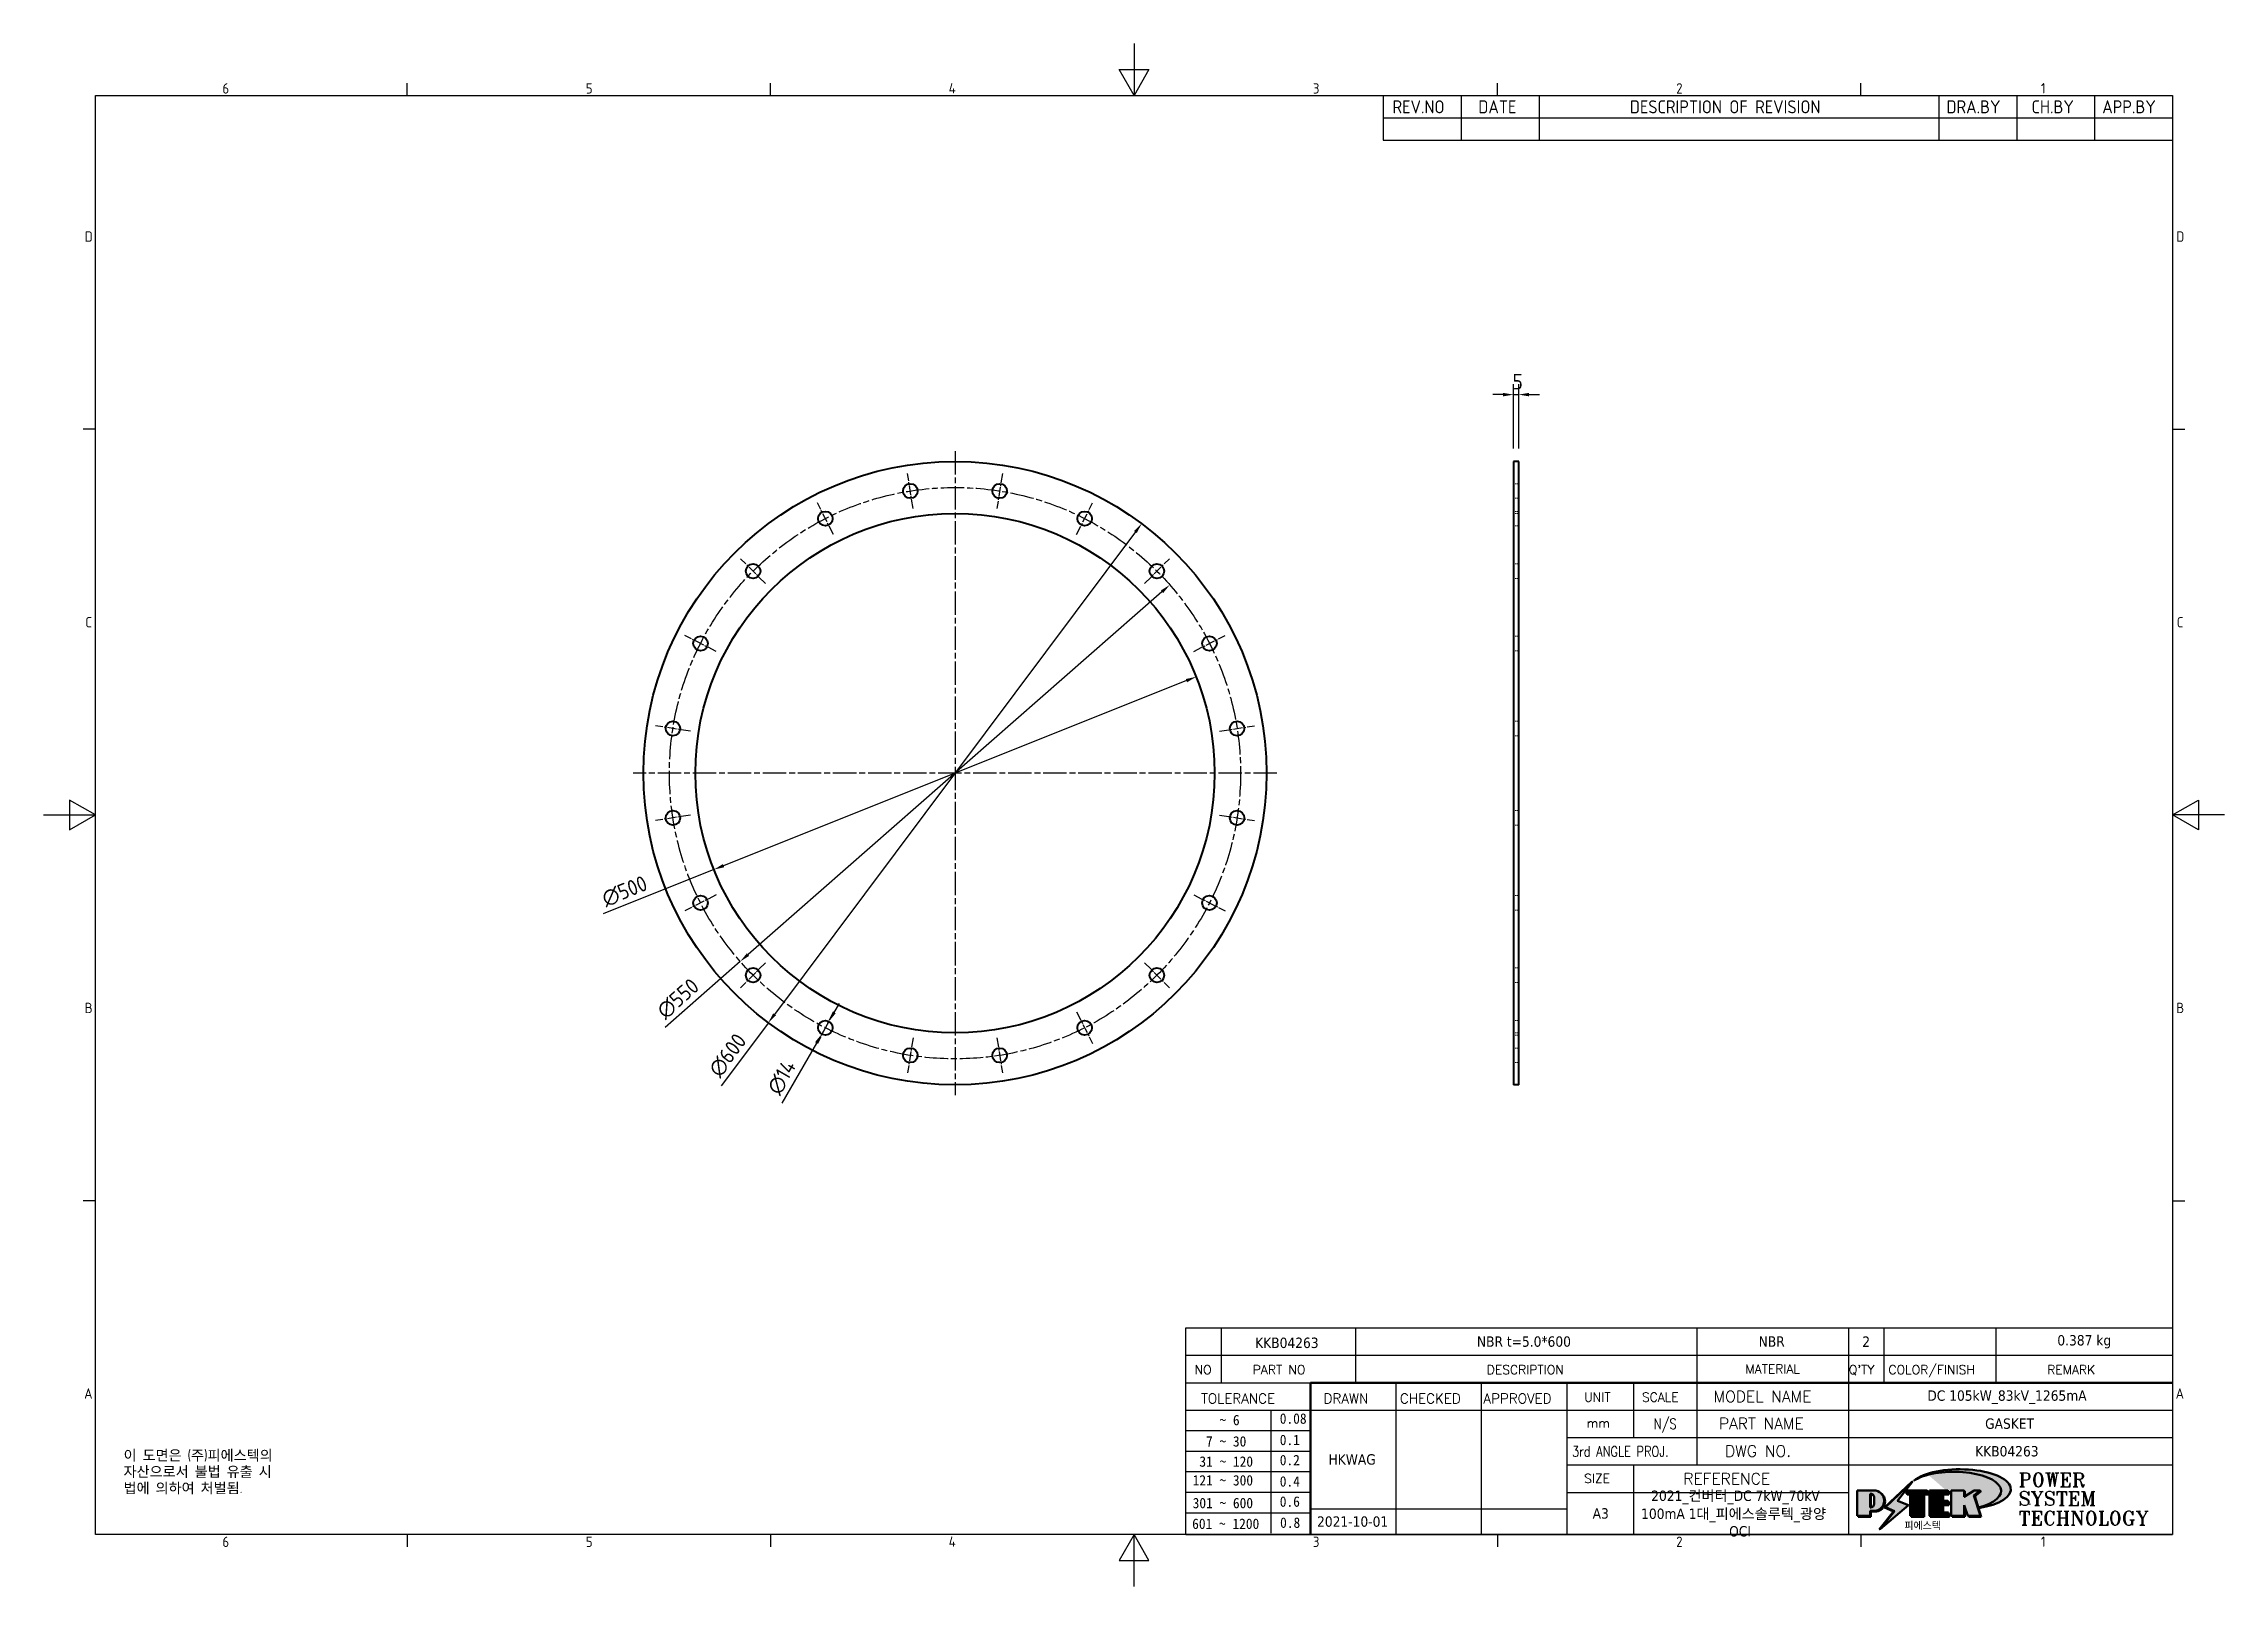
# Model space of a CAD drawing. Header units: millimetres. Extents: x 0 to 2100, y 0 to 1485.
import ezdxf
from ezdxf.enums import TextEntityAlignment as Align

# ---------------------------------------------------------------- set-up
doc = ezdxf.new("R2010")
doc.units = ezdxf.units.MM
doc.header["$LTSCALE"] = 5
doc.linetypes.add('CHAIN', pattern=[0.35429999999999995, 0.2362, -0.0295, 0.0591, -0.0295])
doc.linetypes.add('DASHED', pattern=[0.2067, 0.1654, -0.0413])
doc.layers.get('0').update_dxf_attribs({"color": 3, "lineweight": 25})
for name, color, linetype, lineweight in [('가려진 것(ISO)', 2, 'DASHED', 18), ('가시적인 것(ISO)', 3, 'Continuous', 40), ('경계(ISO)', 7, 'Continuous', 25), ('기호(ISO)', 5, 'Continuous', 25), ('제목(ISO)', 5, 'Continuous', 50), ('중심 표식(ISO)', 1, 'Continuous', 25), ('중심선(ISO)', 1, 'Continuous', 25), ('치수(ISO)', 2, 'Continuous', 25), ('해치(ISO)', 7, 'Continuous', 18)]:
    doc.layers.add(name, color=color, linetype=linetype, lineweight=lineweight)
doc.styles.add('HAN_291', font='')
doc.styles.add('HAN_370', font='', dxfattribs={"width": 2})
doc.styles.add('ISO Proportiona M2B', font='isocp.shx')
doc.styles.add('RC_284', font='ROMANC.shx')
doc.styles.add('RC_287', font='ROMANC.shx')
doc.styles.add('RC_292', font='ROMANC.shx')
doc.styles.add('ROMANT_294', font='romant.shx')
doc.styles.add('문자 텍스트_PSTEK_POSCO', font='isocp.shx')
doc.styles.add('치수 텍스트_PSTEK_POSCO', font='isocp.shx')
doc.styles.add('텍스트 스타일198', font='tahoma.ttf')
doc.styles.add('텍스트 스타일333', font='ROMANC.shx', dxfattribs={"width": 0.800000011920929})
doc.styles.get('HAN_291').set_extended_font_data('GulimChe')
doc.styles.get('HAN_370').set_extended_font_data('GulimChe')
doc.dimstyles.new('치수_PSTEK_POSCO', dxfattribs={"dimscale": 5, "dimtxt": 3, "dimasz": 2, "dimexe": 2, "dimexo": 2.5, "dimgap": 1, "dimtad": 1, "dimrnd": 1e-08, "dimdsep": 46, "dimtxsty": '치수 텍스트_PSTEK_POSCO', "dimcen": 0.09, "dimdle": 10, "dimclrd": 7, "dimclre": 7, "dimclrt": 2, "dimadec": 1, "dimazin": 2, "dimtfac": 1, "dimtmove": 0, "dimatfit": 3, "dimfxl": 0, "dimtolj": 1, "dimlwd": -1, "dimlwe": -1, "dimarcsym": 0})

msp = doc.modelspace()

# ---------------------------------------------------------------- texts
at = {"layer": '기호(ISO)', "color": 7, "insert": (76.97312702442191, 131.1413621996215), "char_height": 10.00000014901161, "width": 256.2006913027125, "attachment_point": 1, "line_spacing_factor": 0.9442214369773865, "style": '문자 텍스트_PSTEK_POSCO'}
msp.add_mtext('{이 도면은 (주)피에스텍의\\P자산으로서 불법 유출 시 \\P법에 의하여 처벌됨.}', dxfattribs=at)

# ---------------------------------------------------------------- blocks, each defined once
blk = doc.blocks.new('경계 Default Border')
at = {"layer": '경계(ISO)'}
for p, q in [((70, 287.0000076293945), (70, 289.4000053405762)), ((140, 287.0000076293945), (140, 289.4000053405762)), ((280, 287.0000076293945), (280, 289.4000053405762)), ((350, 287.0000076293945), (350, 289.4000053405762)), ((10, 222.7499961853027), (7.599999904632568, 222.7499961853027)), ((410, 222.7499961853027), (412.400016784668, 222.7499961853027)), ((10, 74.25000190734863), (7.599999904632568, 74.25000190734863)), ((410, 74.25000190734863), (412.400016784668, 74.25000190734863)), ((70, 10), (70, 7.599999904632568)), ((140, 10), (140, 7.599999904632568)), ((280, 10), (280, 7.599999904632568)), ((350, 10), (350, 7.599999904632568))]:
    blk.add_line(p, q, dxfattribs=at)
at = {"layer": '경계(ISO)', "flags": 128}
for points in [[(210, 297.0000076293945), (210, 287.0000076293945), (207.1132469177246, 292.0000076293945), (212.8867530822754, 292.0000076293945), (210, 287.0000076293945)], [(10, 10), (10, 287.0000076293945), (410, 287.0000076293945), (410, 10), (10, 10)], [(0, 148.5000038146973), (10, 148.5000038146973), (5, 151.3867473602295), (5, 145.6132507324219), (10, 148.5000038146973)], [(420, 148.5000038146973), (410, 148.5000038146973), (415, 151.3867473602295), (415, 145.6132507324219), (410, 148.5000038146973)], [(210, 0), (210, 10), (207.1132469177246, 5), (212.8867530822754, 5), (210, 10)]]:
    blk.add_lwpolyline(points, dxfattribs=at)
at = {"layer": '경계(ISO)', "color": 2, "char_height": 2.000000029802322, "attachment_point": 7, "style": '문자 텍스트_PSTEK_POSCO'}
for s, insert in [('6', (34.42969299337596, 287.3809296778403)), ('5', (104.429692993376, 287.3809296778403)), ('4', (174.3156467487881, 287.4)), ('3', (244.4456930345745, 287.3809296778403)), ('2', (314.418492964537, 287.3809296778403)), ('1', (384.6573774223157, 287.4)), ('D', (7.918846742126641, 258.8559296629392)), ('D', (410.718846771929, 258.8559296629392)), ('C', (8.029692978474793, 184.6059296629392)), ('C', (410.8296930082771, 184.6059296629392)), ('B', (7.918846742126641, 110.3559296629392)), ('B', (410.718846771929, 110.3559296629392)), ('A', (7.809600509898342, 36.12023240455892)), ('A', (410.6096005397006, 36.12023240455892)), ('6', (34.42969299337596, 7.580929648038)), ('5', (104.429692993376, 7.580929648038)), ('4', (174.3156467487881, 7.599999970197677)), ('3', (244.4456930345745, 7.580929648038)), ('2', (314.418492964537, 7.580929648038)), ('1', (384.6573774223157, 7.599999970197677))]:
    blk.add_mtext(s, dxfattribs=dict(at, insert=insert))
blk = doc.blocks.new('제목 블록 PSTEK')
for color, points in [(252, [(317.2195697678507, 17.0593801673321), (322.0326348870767, 21.62682475217465), (322.2781991042243, 21.94392121864296), (317.0471853425802, 16.97985676345368), (318.7512090904202, 16.1899260703855), (316.0018030350395, 12.71868385740789), (316.3356552234328, 13.00206718743325), (318.9235935156908, 16.2694494742633)]), (5, [(321.6183518841322, 17.4193704504104), (319.5281351041078, 18.24969419629727), (322.4505835294948, 22.02344462252142), (317.2195697678507, 17.0593801673321), (318.9235935156908, 16.2694494742633), (316.1741874603099, 12.79820726128571)]), (1, [(324.4839107253602, 19.60711530335299), (325.2419748254881, 19.60711530335299), (325.2419748254881, 20.25857663940324), (321.2266040451076, 20.25857663940324), (321.2266040451076, 19.60711530335299), (321.9846681452406, 19.60711530335299), (321.9846681452406, 15.3430047401139), (324.4839107253602, 15.3430047401139)]), (252, [(321.9846681452406, 19.60711530335299), (321.4042753185749, 19.60711530335299), (321.4042753185749, 19.45905590879572), (321.9846681452406, 19.45905590879572)]), (252, [(324.6615819988275, 19.45905590879572), (325.4196460989604, 19.45905590879572), (325.4196460989604, 20.11051724484596), (325.2419748254881, 20.11051724484596), (325.2419748254881, 19.60711530335299), (324.4839107253602, 19.60711530335299), (324.4839107253602, 15.3430047401139), (322.1623394187076, 15.3430047401139), (322.1623394187076, 15.19494534555726), (324.6615819988275, 15.19494534555726)]), (1, [(329.2277337269622, 20.25857663940324), (325.65654113025, 20.25857663940324), (325.65654113025, 15.3430047401139), (329.3580259941756, 15.3430047401139), (329.3580259941756, 15.9944660761648), (328.1137701654877, 15.9944660761648), (328.1137701654877, 17.56360607323003), (329.2277337269622, 17.56360607323003), (329.2277337269622, 18.25543873810179), (328.1137701654877, 18.25543873810179), (328.1137701654877, 19.60711530335299), (329.2277337269622, 19.60711530335299)]), (252, [(328.2914414389548, 19.45905590879572), (329.4054050004294, 19.45905590879572), (329.4054050004294, 20.11051724484596), (329.2277337269622, 20.11051724484596), (329.2277337269622, 19.60711530335299), (328.1137701654877, 19.60711530335299), (328.1137701654877, 18.25543873810179), (328.2914414389548, 18.25543873810179)]), (252, [(328.2914414389548, 17.41554667867274), (329.4054050004294, 17.41554667867274), (329.4054050004294, 18.10737934354514), (329.2277337269622, 18.10737934354514), (329.2277337269622, 17.56360607323003), (328.1137701654877, 17.56360607323003), (328.1137701654877, 15.9944660761648), (328.2914414389548, 15.9944660761648)]), (1, [(332.3312149849806, 20.25857663940324), (329.8592894925411, 20.25857663940324), (329.8592894925411, 15.3430047401139), (332.3312149849806, 15.3430047401139), (332.3312149849806, 17.4318630164523), (333.0701931098801, 15.3430047401139), (335.4855464857051, 15.3430047401139), (334.2514536401189, 19.30614745124769), (335.4379594596742, 20.25857663940324), (334.3071782107978, 20.25857663940324), (332.3312149849806, 18.99741471888304)]), (252, [(332.5088862584528, 16.92964231796647), (332.3312149849806, 17.43186301645164), (332.3312149849806, 15.3430047401139), (330.0369607660135, 15.3430047401139), (330.0369607660135, 15.19494534555726), (332.5088862584528, 15.19494534555726)]), (252, [(332.5088862584528, 20.1105172448466), (332.3312149849806, 20.1105172448466), (332.3312149849806, 18.99741471888368), (332.5088862584528, 19.11081371413894)]), (252, [(335.6156307331414, 20.11051724484596), (335.2535118015555, 20.11051724484596), (334.2514536401189, 19.30614745124769), (335.4855464857051, 15.3430047401139), (333.1954852176545, 15.3430047401139), (333.2478643833523, 15.19494534555726), (335.6632177591723, 15.19494534555726), (334.4291249135862, 19.15808805669106)]), (252, [(329.5356972676428, 15.8464066816075), (329.3580259941756, 15.8464066816075), (329.3580259941756, 15.3430047401139), (325.8342124037171, 15.3430047401139), (325.8342124037171, 15.19494534555726), (329.5356972676428, 15.19494534555726)])]:
    blk.add_hatch(color=color).paths.add_polyline_path(points)
h = blk.add_hatch(color=1)
edge = h.paths.add_edge_path(flags=0)
edge.add_line((314.2242174273352, 19.60711530335299), (314.2242174273352, 17.00126995915134))
edge.add_line((314.2242174273352, 17.00126995915134), (314.3485873187598, 17.00126995915134))
edge.add_arc((314.3485873187598, 17.6527312952023), 0.6514613360509371, 270, 360)
edge.add_line((315.0000486548106, 17.6527312952023), (315.0000486548106, 18.95565396730211))
edge.add_arc((314.3485873187598, 18.95565396730212), 0.6514613360508712, 0, 90)
edge.add_line((314.3485873187598, 19.60711530335299), (314.2242174273352, 19.60711530335299))
edge = h.paths.add_edge_path()
edge.add_arc((314.9847713324306, 18.28938669179658), 1.969189947606664, 269.9999999999959, 450)
edge.add_line((314.9847713324306, 20.25857663940318), (311.7664314776902, 20.25857663940324))
edge.add_line((311.7664314776902, 20.25857663940324), (311.7664314776902, 15.3430047401139))
edge.add_line((311.7664314776902, 15.3430047401139), (314.2242174273352, 15.3430047401139))
edge.add_line((314.2242174273352, 15.3430047401139), (314.2242174273352, 16.32019674418991))
edge.add_line((314.2242174273352, 16.32019674418991), (314.9847713324307, 16.32019674418991))
h = blk.add_hatch(color=252)
edge = h.paths.add_edge_path()
edge.add_arc((314.9847713324309, 18.28938669179657), 1.969189947606666, 270, 406.8278729790604)
edge.add_arc((315.1624426058984, 18.1413272972396), 1.969189947606962, -90, 53.560984836317004, ccw=False)
edge.add_line((315.1624426058984, 16.17213734963263), (314.4018887008024, 16.17213734963263))
edge.add_line((314.4018887008024, 16.17213734963263), (314.4018887008024, 15.19494534555726))
edge.add_line((314.4018887008024, 15.19494534555726), (311.9441027511573, 15.19494534555726))
edge.add_line((311.9441027511573, 15.19494534555726), (311.9441027511573, 15.3430047401139))
edge.add_line((311.9441027511573, 15.3430047401139), (314.2242174273352, 15.3430047401139))
edge.add_line((314.2242174273352, 15.3430047401139), (314.2242174273352, 16.32019674418991))
edge.add_line((314.2242174273352, 16.32019674418991), (314.9847713324309, 16.32019674418991))
h = blk.add_hatch(color=252)
edge = h.paths.add_edge_path()
edge.add_line((314.4018887008024, 19.45905590879572), (314.5262585922315, 19.45905590879572))
edge.add_arc((314.5262585922314, 18.80759457274939), 0.6514613360463194, 60.4189348879147, 90.00000000000318, ccw=False)
edge.add_arc((314.3485873187602, 18.95565396730057), 0.6514613360524251, 39.96992292766206, 90.00000000009999)
edge.add_line((314.3485873187591, 19.60711530335307), (314.2242174273352, 19.60711530335298))
edge.add_line((314.2242174273352, 19.60711530335299), (314.2242174273352, 17.00126995915134))
edge.add_line((314.2242174273352, 17.00126995915134), (314.3485873187591, 17.00126995915134))
edge.add_arc((314.3485873187568, 17.652731295233), 0.6514613360816299, 270.0000000002, 274.6930825552478)
edge.add_line((314.4018887008024, 17.0034541317032), (314.4018887008024, 19.45905590879572))
at = {"layer": '해치(ISO)', "true_color": 0x27d1fc}
h = blk.add_hatch(color=140, dxfattribs=at)
edge = h.paths.add_edge_path()
edge.add_ellipse((330.3660919371412, 20.15576403068321), major_axis=(9.100907360794343, 0), ratio=0.4069904968023172, start_angle=301.3098473703837, end_angle=507.7436900681698)
edge.add_ellipse((331.5340919371412, 20.4634168429492), major_axis=(-9.82350664112931, 0), ratio=0.3942600559756514, start_angle=111.51207141178469, end_angle=334.47025347086895, ccw=False)
edge.add_line((335.1363447531188, 16.8601935978785), (335.0955236905705, 16.99119398620872))
at = {"color": 180}
for p, q in [((182.475792979055, 11.79100474011392), (182.4757929790549, 51.56524660363496)), ((182.4757929790549, 51.56524660363496), (372.4757929537551, 51.56524660363496)), ((189.2651435055721, 51.56524660363496), (189.2651435055722, 41.00524660363494)), ((215.2152739891528, 41.00524660363494), (215.2152739891528, 51.56524660363496)), ((280.8758854511282, 51.56524660363496), (280.8758854511282, 41.00524660363494)), ((310.0881549537552, 51.56524660363496), (310.0881549537553, 41.00524660363494)), ((316.9044520275131, 51.56524660363496), (316.9044520275127, 41.00524660363494)), ((338.4566026226726, 51.56524660363496), (338.4566026226727, 41.00524660363494)), ((372.4757929537551, 51.56524660363496), (372.4757929537551, 11.79100474011389)), ((182.475792979055, 46.2852466036349), (372.4757929537551, 46.28524660363492)), ((182.475792979055, 41.00524660363493), (206.451475290024, 41.00524660363493)), ((222.9401812389276, 11.79100474011392), (222.9401812389276, 41.00524660363494)), ((239.4288871878316, 11.79100474011392), (239.4288871878316, 41.00524660363494)), ((255.9175931367356, 11.79100474011392), (255.9175931367356, 41.00524660363494)), ((268.6918866058747, 41.00524660363494), (268.6918866058747, 30.44524660363498)), ((280.8758854511282, 41.00524660363494), (280.8758854511282, 25.16524660363502)), ((310.088154953755, 41.00524660363494), (310.088154953755, 11.79100474011392)), ((182.475792979055, 35.72524660363497), (206.451475290024, 35.72524660363497)), ((198.8621818849491, 12.02524660363491), (198.8621818849491, 35.72524660363497)), ((206.451475290024, 35.72524660363497), (372.4757929537551, 35.72524660363497)), ((182.475792979055, 31.77524660363492), (206.451475290024, 31.77524660363492)), ((255.917593136736, 30.44524660363498), (372.4757929537552, 30.44524660363501)), ((182.475792979055, 27.82524660363487), (206.451475290024, 27.82524660363487)), ((182.475792979055, 23.87524660363505), (206.451475290024, 23.87524660363505)), ((255.9175931367359, 25.16524660363502), (372.4757929537552, 25.165246603635)), ((268.6918866058744, 25.16524660363502), (268.6918866058744, 11.79100474011392)), ((182.475792979055, 19.92524660363478), (206.451475290024, 19.92524660363478)), ((255.9175931367359, 19.88524660363481), (310.0881549537553, 19.88524660363481)), ((182.475792979055, 15.97524660363496), (206.451475290024, 15.97524660363496)), ((206.451475290024, 16.74100474011396), (255.9175931367359, 16.74100474011396)), ((182.475792979055, 11.79100474011392), (372.4757929537551, 11.79100474011389))]:
    blk.add_line(p, q, dxfattribs=at)
at = {"color": 7, "lineweight": 50}
for p, q in [((206.4514752900237, 11.79100474011392), (206.4514752900237, 41.00524660363494)), ((206.451475290024, 41.00524660363494), (372.4757929537551, 41.00524660363496))]:
    blk.add_line(p, q, dxfattribs=at)
at = {"color": 7}
for p, q in [((322.2781991042243, 21.94392121864296), (317.0471853425802, 16.97985676345368)), ((322.4505835294948, 22.02344462252142), (317.2195697678507, 17.0593801673321)), ((317.2195697678507, 17.0593801673321), (322.0326348870767, 21.62682475217465)), ((319.5281351041078, 18.24969419629727), (322.4505835294948, 22.02344462252142)), ((322.0326348870767, 21.62682475217465), (322.2781991042243, 21.94392121864296)), ((311.7664314776902, 20.25900474011391), (311.7664314776902, 15.34300474011391)), ((314.9847713324309, 20.25857663940324), (311.7664314776902, 20.25857663940324)), ((314.9847713324309, 20.25857663940324), (311.7664314776902, 20.25857663940324)), ((311.7664314776902, 20.25857663940324), (311.7664314776902, 15.3430047401139)), ((314.2242174273352, 17.00126995915134), (314.2242174273352, 19.60711530335299)), ((314.2242174273352, 19.60711530335299), (314.3485873187591, 19.60711530335299)), ((314.3485873187591, 19.60711530335299), (314.2242174273352, 19.60711530335299)), ((314.2242174273352, 19.60711530335299), (314.2242174273352, 17.00126995915134)), ((314.2242174273352, 17.00126995915134), (314.2242174273352, 19.60711530335299)), ((314.2242174273352, 19.60711530335299), (314.3485873187591, 19.60711530335299)), ((314.3485873187591, 17.00126995915134), (314.2242174273352, 17.00126995915134)), ((314.2242174273352, 17.00126995915134), (314.3485873187591, 17.00126995915134)), ((314.3485873187591, 17.00126995915134), (314.2242174273352, 17.00126995915134)), ((314.4018887008024, 19.45905590879572), (314.5262585922314, 19.45905590879572)), ((314.4018887008024, 17.0034541317032), (314.4018887008024, 19.45905590879572)), ((315.0000486548106, 18.95565396730275), (315.0000486548106, 17.65273129520161)), ((315.0000486548106, 18.95565396730275), (315.0000486548106, 17.65273129520161)), ((316.1741874603099, 12.79820726128571), (321.6183518841322, 17.4193704504104)), ((317.0471853425802, 16.97985676345368), (318.7512090904202, 16.1899260703855)), ((318.9235935156908, 16.2694494742633), (317.2195697678507, 17.0593801673321)), ((317.2195697678507, 17.0593801673321), (318.9235935156908, 16.2694494742633)), ((321.6183518841322, 17.4193704504104), (319.5281351041078, 18.24969419629727)), ((325.2419748254881, 20.25857663940324), (321.2266040451076, 20.25857663940324)), ((321.2266040451076, 20.25857663940324), (321.2266040451076, 19.60711530335299)), ((325.2419748254881, 20.25857663940324), (321.2266040451076, 20.25857663940324)), ((321.2266040451076, 20.25857663940324), (321.2266040451076, 19.60711530335299)), ((321.2266040451076, 19.60711530335299), (321.9846681452406, 19.60711530335299)), ((321.2266040451076, 19.60711530335299), (321.9846681452406, 19.60711530335299)), ((321.4042753185749, 19.60711530335299), (321.4042753185749, 19.45905590879572)), ((321.9846681452406, 19.60711530335299), (321.4042753185749, 19.60711530335299)), ((321.4042753185749, 19.45905590879572), (321.9846681452406, 19.45905590879572)), ((321.9846681452406, 19.60711530335299), (321.9846681452406, 15.3430047401139)), ((321.9846681452406, 19.45905590879572), (321.9846681452406, 19.60711530335299)), ((321.9846681452406, 19.60711530335299), (321.9846681452406, 15.3430047401139)), ((324.4839107253602, 19.60711530335299), (325.2419748254881, 19.60711530335299)), ((324.4839107253602, 15.3430047401139), (324.4839107253602, 19.60711530335299)), ((325.2419748254881, 19.60711530335299), (324.4839107253602, 19.60711530335299)), ((324.4839107253602, 19.60711530335299), (324.4839107253602, 15.3430047401139)), ((324.4839107253602, 19.60711530335299), (325.2419748254881, 19.60711530335299)), ((324.4839107253602, 15.3430047401139), (324.4839107253602, 19.60711530335299)), ((324.6615819988275, 19.45905590879572), (325.4196460989604, 19.45905590879572)), ((324.6615819988275, 15.19494534555726), (324.6615819988275, 19.45905590879572)), ((325.2419748254881, 19.60711530335299), (325.2419748254881, 20.25857663940324)), ((325.2419748254881, 19.60711530335299), (325.2419748254881, 20.25857663940324)), ((325.4196460989604, 20.11051724484596), (325.2419748254881, 20.11051724484596)), ((325.2419748254881, 20.11051724484596), (325.2419748254881, 19.60711530335299)), ((325.4196460989604, 19.45905590879572), (325.4196460989604, 20.11051724484596)), ((329.2277337269622, 20.25857663940324), (325.65654113025, 20.25857663940324)), ((325.65654113025, 20.25857663940324), (325.65654113025, 15.3430047401139)), ((325.65654113025, 20.25857663940324), (325.65654113025, 15.3430047401139)), ((329.2277337269622, 20.25857663940324), (325.65654113025, 20.25857663940324)), ((328.1137701654877, 18.25543873810179), (328.1137701654877, 19.60711530335299)), ((328.1137701654877, 19.60711530335299), (329.2277337269622, 19.60711530335299)), ((329.2277337269622, 19.60711530335299), (328.1137701654877, 19.60711530335299)), ((328.1137701654877, 19.60711530335299), (328.1137701654877, 18.25543873810179)), ((328.1137701654877, 18.25543873810179), (328.1137701654877, 19.60711530335299)), ((328.1137701654877, 19.60711530335299), (329.2277337269622, 19.60711530335299)), ((329.2277337269622, 18.25543873810179), (328.1137701654877, 18.25543873810179)), ((328.1137701654877, 18.25543873810179), (328.2914414389548, 18.25543873810179)), ((329.2277337269622, 18.25543873810179), (328.1137701654877, 18.25543873810179)), ((328.1137701654877, 17.56360607323003), (329.2277337269622, 17.56360607323003)), ((328.1137701654877, 15.9944660761648), (328.1137701654877, 17.56360607323003)), ((329.2277337269622, 17.56360607323003), (328.1137701654877, 17.56360607323003)), ((328.1137701654877, 17.56360607323003), (328.1137701654877, 15.9944660761648)), ((328.1137701654877, 17.56360607323003), (329.2277337269622, 17.56360607323003)), ((328.1137701654877, 15.9944660761648), (328.1137701654877, 17.56360607323003)), ((328.2914414389548, 18.25543873810179), (328.2914414389548, 19.45905590879572)), ((328.2914414389548, 19.45905590879572), (329.4054050004294, 19.45905590879572)), ((328.2914414389548, 15.9944660761648), (328.2914414389548, 17.41554667867274)), ((328.2914414389548, 17.41554667867274), (329.4054050004294, 17.41554667867274)), ((329.2277337269622, 19.60711530335299), (329.2277337269622, 20.25857663940324)), ((329.2277337269622, 19.60711530335299), (329.2277337269622, 20.25857663940324)), ((329.4054050004294, 20.11051724484596), (329.2277337269622, 20.11051724484596)), ((329.2277337269622, 20.11051724484596), (329.2277337269622, 19.60711530335299)), ((329.2277337269622, 17.56360607323003), (329.2277337269622, 18.25543873810179)), ((329.2277337269622, 17.56360607323003), (329.2277337269622, 18.25543873810179)), ((329.4054050004294, 18.10737934354514), (329.2277337269622, 18.10737934354514)), ((329.2277337269622, 18.10737934354514), (329.2277337269622, 17.56360607323003)), ((329.4054050004294, 19.45905590879572), (329.4054050004294, 20.11051724484596)), ((329.4054050004294, 17.41554667867274), (329.4054050004294, 18.10737934354514)), ((332.3312149849806, 20.25857663940324), (329.8592894925411, 20.25857663940324)), ((329.8592894925411, 20.25857663940324), (329.8592894925411, 15.3430047401139)), ((329.8592894925411, 20.25857663940324), (329.8592894925411, 15.3430047401139)), ((332.3312149849806, 20.25857663940324), (329.8592894925411, 20.25857663940324)), ((334.3071782107978, 20.25857663940324), (332.3312149849806, 18.99741471888304)), ((332.3312149849806, 18.99741471888304), (332.3312149849806, 20.25857663940324)), ((334.3071782107978, 20.25857663940324), (332.3312149849806, 18.99741471888304)), ((332.3312149849806, 18.99741471888304), (332.3312149849806, 20.25857663940324)), ((332.5088862584528, 20.1105172448466), (332.3312149849806, 20.1105172448466)), ((332.3312149849806, 20.1105172448466), (332.3312149849806, 18.99741471888368)), ((332.3312149849806, 18.99741471888368), (332.5088862584528, 19.11081371413894)), ((332.3312149849806, 17.4318630164523), (333.0701931098801, 15.3430047401139)), ((332.3312149849806, 15.3430047401139), (332.3312149849806, 17.4318630164523)), ((332.5088862584528, 16.92964231796647), (332.3312149849806, 17.43186301645164)), ((332.3312149849806, 17.43186301645164), (332.3312149849806, 15.3430047401139)), ((332.3312149849806, 17.4318630164523), (333.0701931098801, 15.3430047401139)), ((332.3312149849806, 15.3430047401139), (332.3312149849806, 17.4318630164523)), ((332.5088862584528, 19.11081371413894), (332.5088862584528, 20.1105172448466)), ((332.5088862584528, 15.19494534555726), (332.5088862584528, 16.92964231796647)), ((334.2514536401189, 19.30614745124769), (335.4379594596742, 20.25857663940324)), ((334.2514536401189, 19.30614745124769), (335.4379594596742, 20.25857663940324)), ((335.2535118015555, 20.11051724484596), (334.2514536401189, 19.30614745124769)), ((335.4855464857051, 15.3430047401139), (334.2514536401189, 19.30614745124769)), ((334.2514536401189, 19.30614745124769), (335.4855464857051, 15.3430047401139)), ((335.4855464857051, 15.3430047401139), (334.2514536401189, 19.30614745124769)), ((335.4379594596742, 20.25857663940324), (334.3071782107978, 20.25857663940324)), ((335.4379594596742, 20.25857663940324), (334.3071782107978, 20.25857663940324)), ((334.4291249135862, 19.15808805669104), (335.6156307331414, 20.11051724484596)), ((335.6632177591723, 15.19494534555726), (334.4291249135862, 19.15808805669104)), ((335.6156307331414, 20.11051724484596), (335.2535118015555, 20.11051724484596)), ((345.0447381189468, 17.50375595811051), (344.9867755289346, 17.689895936919)), ((311.7664314776902, 15.3430047401139), (314.2242174273352, 15.3430047401139)), ((311.7664314776902, 15.3430047401139), (314.2242174273352, 15.3430047401139)), ((314.2242174273352, 15.3430047401139), (311.9441027511573, 15.3430047401139)), ((311.9441027511573, 15.3430047401139), (311.9441027511573, 15.19494534555726)), ((311.9441027511573, 15.19494534555726), (314.4018887008024, 15.19494534555726)), ((314.2242174273352, 16.32019674418991), (314.9847713324309, 16.32019674418991)), ((314.2242174273352, 15.3430047401139), (314.2242174273352, 16.32019674418991)), ((314.9847713324309, 16.32019674418991), (314.2242174273352, 16.32019674418991)), ((314.2242174273352, 16.32019674418991), (314.2242174273352, 15.3430047401139)), ((314.2242174273352, 16.32019674418991), (314.9847713324309, 16.32019674418991)), ((314.2242174273352, 15.3430047401139), (314.2242174273352, 16.32019674418991)), ((314.4018887008024, 16.17213734963263), (315.162442605898, 16.17213734963263)), ((314.4018887008024, 15.19494534555726), (314.4018887008024, 16.17213734963263)), ((318.7512090904202, 16.1899260703855), (316.0018030350395, 12.71868385740789)), ((316.0018030350395, 12.71868385740789), (316.3356552234328, 13.00206718743325)), ((318.9235935156908, 16.2694494742633), (316.1741874603099, 12.79820726128571)), ((316.3356552234328, 13.00206718743325), (318.9235935156908, 16.2694494742633)), ((321.9846681452406, 15.3430047401139), (324.4839107253602, 15.3430047401139)), ((321.9846681452406, 15.3430047401139), (324.4839107253602, 15.3430047401139)), ((324.4839107253602, 15.3430047401139), (322.1623394187076, 15.3430047401139)), ((322.1623394187076, 15.3430047401139), (322.1623394187076, 15.19494534555726)), ((322.1623394187076, 15.19494534555726), (324.6615819988275, 15.19494534555726)), ((325.65654113025, 15.3430047401139), (329.3580259941756, 15.3430047401139)), ((325.65654113025, 15.3430047401139), (329.3580259941756, 15.3430047401139)), ((329.3580259941756, 15.3430047401139), (325.8342124037171, 15.3430047401139)), ((325.8342124037171, 15.3430047401139), (325.8342124037171, 15.19494534555726)), ((325.8342124037171, 15.19494534555726), (329.5356972676428, 15.19494534555726)), ((329.3580259941756, 15.9944660761648), (328.1137701654877, 15.9944660761648)), ((328.1137701654877, 15.9944660761648), (328.2914414389548, 15.9944660761648)), ((329.3580259941756, 15.9944660761648), (328.1137701654877, 15.9944660761648)), ((329.3580259941756, 15.3430047401139), (329.3580259941756, 15.9944660761648)), ((329.3580259941756, 15.3430047401139), (329.3580259941756, 15.9944660761648)), ((329.5356972676428, 15.8464066816075), (329.3580259941756, 15.8464066816075)), ((329.3580259941756, 15.8464066816075), (329.3580259941756, 15.3430047401139)), ((329.5356972676428, 15.19494534555726), (329.5356972676428, 15.8464066816075)), ((329.8592894925411, 15.3430047401139), (332.3312149849806, 15.3430047401139)), ((329.8592894925411, 15.3430047401139), (332.3312149849806, 15.3430047401139)), ((332.3312149849806, 15.3430047401139), (330.0369607660135, 15.3430047401139)), ((330.0369607660135, 15.3430047401139), (330.0369607660135, 15.19494534555726)), ((330.0369607660135, 15.19494534555726), (332.5088862584528, 15.19494534555726)), ((333.0701931098801, 15.3430047401139), (335.4855464857051, 15.3430047401139)), ((333.0701931098801, 15.3430047401139), (335.4855464857051, 15.3430047401139)), ((335.4855464857051, 15.3430047401139), (333.1954852176545, 15.3430047401139)), ((333.1954852176545, 15.3430047401139), (333.2478643833523, 15.19494534555726)), ((333.2478643833523, 15.19494534555726), (335.6632177591723, 15.19494534555726))]:
    blk.add_line(p, q, dxfattribs=at)
at = {"color": 5}
for p, q in [((322.4505835294948, 22.02344462252142), (317.2195697678507, 17.0593801673321)), ((319.5281351041078, 18.24969419629727), (322.4505835294948, 22.02344462252142)), ((316.1741874603099, 12.79820726128571), (321.6183518841322, 17.4193704504104)), ((317.2195697678507, 17.0593801673321), (318.9235935156908, 16.2694494742633)), ((321.6183518841322, 17.4193704504104), (319.5281351041078, 18.24969419629727)), ((318.9235935156908, 16.2694494742633), (316.1741874603099, 12.79820726128571))]:
    blk.add_line(p, q, dxfattribs=at)
at = {"color": 1}
for p, q in [((314.9847713324309, 20.25857663940324), (311.7664314776902, 20.25857663940324)), ((311.7664314776902, 20.25857663940324), (311.7664314776902, 15.3430047401139)), ((314.2242174273352, 17.00126995915134), (314.2242174273352, 19.60711530335299)), ((314.2242174273352, 19.60711530335299), (314.3485873187591, 19.60711530335299)), ((314.3485873187591, 17.00126995915134), (314.2242174273352, 17.00126995915134)), ((315.0000486548106, 18.95565396730275), (315.0000486548106, 17.65273129520161)), ((325.2419748254881, 20.25857663940324), (321.2266040451076, 20.25857663940324)), ((321.2266040451076, 20.25857663940324), (321.2266040451076, 19.60711530335299)), ((321.2266040451076, 19.60711530335299), (321.9846681452406, 19.60711530335299)), ((321.9846681452406, 19.60711530335299), (321.9846681452406, 15.3430047401139)), ((324.4839107253602, 19.60711530335299), (325.2419748254881, 19.60711530335299)), ((324.4839107253602, 15.3430047401139), (324.4839107253602, 19.60711530335299)), ((325.2419748254881, 19.60711530335299), (325.2419748254881, 20.25857663940324)), ((329.2277337269622, 20.25857663940324), (325.65654113025, 20.25857663940324)), ((325.65654113025, 20.25857663940324), (325.65654113025, 15.3430047401139)), ((328.1137701654877, 18.25543873810179), (328.1137701654877, 19.60711530335299)), ((328.1137701654877, 19.60711530335299), (329.2277337269622, 19.60711530335299)), ((329.2277337269622, 18.25543873810179), (328.1137701654877, 18.25543873810179)), ((328.1137701654877, 17.56360607323003), (329.2277337269622, 17.56360607323003)), ((328.1137701654877, 15.9944660761648), (328.1137701654877, 17.56360607323003)), ((329.2277337269622, 19.60711530335299), (329.2277337269622, 20.25857663940324)), ((329.2277337269622, 17.56360607323003), (329.2277337269622, 18.25543873810179)), ((332.3312149849806, 20.25857663940324), (329.8592894925411, 20.25857663940324)), ((329.8592894925411, 20.25857663940324), (329.8592894925411, 15.3430047401139)), ((334.3071782107978, 20.25857663940324), (332.3312149849806, 18.99741471888304)), ((332.3312149849806, 18.99741471888304), (332.3312149849806, 20.25857663940324)), ((332.3312149849806, 17.4318630164523), (333.0701931098801, 15.3430047401139)), ((332.3312149849806, 15.3430047401139), (332.3312149849806, 17.4318630164523)), ((334.2514536401189, 19.30614745124769), (335.4379594596742, 20.25857663940324)), ((335.4855464857051, 15.3430047401139), (334.2514536401189, 19.30614745124769)), ((335.4379594596742, 20.25857663940324), (334.3071782107978, 20.25857663940324)), ((311.7664314776902, 15.3430047401139), (314.2242174273352, 15.3430047401139)), ((314.2242174273352, 16.32019674418991), (314.9847713324309, 16.32019674418991)), ((314.2242174273352, 15.3430047401139), (314.2242174273352, 16.32019674418991)), ((321.9846681452406, 15.3430047401139), (324.4839107253602, 15.3430047401139)), ((325.65654113025, 15.3430047401139), (329.3580259941756, 15.3430047401139)), ((329.3580259941756, 15.9944660761648), (328.1137701654877, 15.9944660761648)), ((329.3580259941756, 15.3430047401139), (329.3580259941756, 15.9944660761648)), ((329.8592894925411, 15.3430047401139), (332.3312149849806, 15.3430047401139)), ((333.0701931098801, 15.3430047401139), (335.4855464857051, 15.3430047401139))]:
    blk.add_line(p, q, dxfattribs=at)
at = {"color": 7}
for centre, radius, start, end in [((314.3485873187598, 18.95565396730211), 0.6514613360508712, 0, 90), ((314.3485873187602, 18.95565396730057), 0.6514613360524251, 39.96992292766117, 90), ((314.3485873187598, 18.95565396730212), 0.6514613360508712, 0, 90), ((314.3485873187597, 17.65273129520228), 0.6514613360509381, 270, 0), ((314.3485873187598, 17.6527312952023), 0.6514613360509381, 270, 0), ((314.3485873187568, 17.652731295233), 0.6514613360816299, 270, 274.6930825552478), ((314.5262585922314, 18.80759457274939), 0.6514613360463193, 60.41893488791137, 90), ((314.9847713324309, 18.28938669179658), 1.969189947606665, 270, 90), ((314.9847713324309, 18.28938669179658), 1.969189947606665, 270, 90), ((314.9847713324307, 18.2893866917965), 1.969189947606594, 270, 46.82787297909833), ((315.1624426058984, 18.1413272972396), 1.969189947606961, 270, 53.56098483636067)]:
    blk.add_arc(centre, radius, start, end, dxfattribs=at)
at = {"color": 1}
for centre, radius, start, end in [((314.3485873187598, 18.95565396730211), 0.6514613360508712, 0, 90), ((314.3485873187598, 17.6527312952023), 0.6514613360509381, 270, 0), ((314.9847713324309, 18.28938669179657), 1.969189947606665, 270, 90)]:
    blk.add_arc(centre, radius, start, end, dxfattribs=at)
at = {"layer": '제목(ISO)', "lineweight": 18}
blk.add_line((182.475792979055, 35.72500474011393), (182.475792979055, 11.79100474011392), dxfattribs=at)
at = {"layer": '제목(ISO)'}
for p, q in [((322.2781991042243, 21.94392121864296), (317.0471853425802, 16.97985676345368)), ((322.4505835294948, 22.02344462252142), (317.2195697678507, 17.0593801673321)), ((317.2195697678507, 17.0593801673321), (322.0326348870767, 21.62682475217465)), ((319.5281351041078, 18.24969419629727), (322.4505835294948, 22.02344462252142)), ((322.0326348870767, 21.62682475217465), (322.2781991042243, 21.94392121864296)), ((314.9847713324306, 20.25857663940324), (311.7664314776902, 20.25857663940324)), ((311.7664314776902, 20.25857663940324), (311.7664314776902, 15.3430047401139)), ((314.2242174273352, 17.00126995915134), (314.2242174273352, 19.60711530335299)), ((314.2242174273352, 19.60711530335299), (314.3485873187598, 19.60711530335299)), ((314.3485873187591, 19.60711530335299), (314.2242174273352, 19.60711530335299)), ((314.2242174273352, 19.60711530335299), (314.2242174273352, 17.00126995915134)), ((314.3485873187598, 17.00126995915134), (314.2242174273352, 17.00126995915134)), ((314.2242174273352, 17.00126995915134), (314.3485873187591, 17.00126995915134)), ((314.4018887008024, 19.45905590879572), (314.5262585922314, 19.45905590879572)), ((314.4018887008024, 17.0034541317032), (314.4018887008024, 19.45905590879572)), ((315.0000486548106, 18.95565396730211), (315.0000486548106, 17.6527312952023)), ((316.1741874603099, 12.79820726128571), (321.6183518841322, 17.4193704504104)), ((317.0471853425802, 16.97985676345368), (318.7512090904202, 16.1899260703855)), ((317.2195697678507, 17.0593801673321), (318.9235935156908, 16.2694494742633)), ((318.9235935156908, 16.2694494742633), (317.2195697678507, 17.0593801673321)), ((321.6183518841322, 17.4193704504104), (319.5281351041078, 18.24969419629727)), ((325.2419748254881, 20.25857663940324), (321.2266040451076, 20.25857663940324)), ((321.2266040451076, 20.25857663940324), (321.2266040451076, 19.60711530335299)), ((321.2266040451076, 19.60711530335299), (321.9846681452406, 19.60711530335299)), ((321.9846681452406, 19.60711530335299), (321.4042753185749, 19.60711530335299)), ((321.4042753185749, 19.60711530335299), (321.4042753185749, 19.45905590879572)), ((321.4042753185749, 19.45905590879572), (321.9846681452406, 19.45905590879572)), ((321.9846681452406, 19.60711530335299), (321.9846681452406, 15.3430047401139)), ((321.9846681452406, 19.45905590879572), (321.9846681452406, 19.60711530335299)), ((324.4839107253602, 19.60711530335299), (325.2419748254881, 19.60711530335299)), ((324.4839107253602, 15.3430047401139), (324.4839107253602, 19.60711530335299)), ((325.2419748254881, 19.60711530335299), (324.4839107253602, 19.60711530335299)), ((324.4839107253602, 19.60711530335299), (324.4839107253602, 15.3430047401139)), ((324.6615819988275, 19.45905590879572), (325.4196460989604, 19.45905590879572)), ((324.6615819988275, 15.19494534555726), (324.6615819988275, 19.45905590879572)), ((325.2419748254881, 19.60711530335299), (325.2419748254881, 20.25857663940324)), ((325.4196460989604, 20.11051724484596), (325.2419748254881, 20.11051724484596)), ((325.2419748254881, 20.11051724484596), (325.2419748254881, 19.60711530335299)), ((325.4196460989604, 19.45905590879572), (325.4196460989604, 20.11051724484596)), ((329.2277337269622, 20.25857663940324), (325.65654113025, 20.25857663940324)), ((325.65654113025, 20.25857663940324), (325.65654113025, 15.3430047401139)), ((328.1137701654877, 18.25543873810179), (328.1137701654877, 19.60711530335299)), ((328.1137701654877, 19.60711530335299), (329.2277337269622, 19.60711530335299)), ((329.2277337269622, 19.60711530335299), (328.1137701654877, 19.60711530335299)), ((328.1137701654877, 19.60711530335299), (328.1137701654877, 18.25543873810179)), ((329.2277337269622, 18.25543873810179), (328.1137701654877, 18.25543873810179)), ((328.1137701654877, 18.25543873810179), (328.2914414389548, 18.25543873810179)), ((328.1137701654877, 15.9944660761648), (328.1137701654877, 17.56360607323003)), ((328.1137701654877, 17.56360607323003), (329.2277337269622, 17.56360607323003)), ((329.2277337269622, 17.56360607323003), (328.1137701654877, 17.56360607323003)), ((328.1137701654877, 17.56360607323003), (328.1137701654877, 15.9944660761648)), ((328.2914414389548, 19.45905590879572), (329.4054050004294, 19.45905590879572)), ((328.2914414389548, 18.25543873810179), (328.2914414389548, 19.45905590879572)), ((328.2914414389548, 17.41554667867274), (329.4054050004294, 17.41554667867274)), ((328.2914414389548, 15.9944660761648), (328.2914414389548, 17.41554667867274)), ((329.2277337269622, 19.60711530335299), (329.2277337269622, 20.25857663940324)), ((329.4054050004294, 20.11051724484596), (329.2277337269622, 20.11051724484596)), ((329.2277337269622, 20.11051724484596), (329.2277337269622, 19.60711530335299)), ((329.2277337269622, 17.56360607323003), (329.2277337269622, 18.25543873810179)), ((329.4054050004294, 18.10737934354514), (329.2277337269622, 18.10737934354514)), ((329.2277337269622, 18.10737934354514), (329.2277337269622, 17.56360607323003)), ((329.4054050004294, 19.45905590879572), (329.4054050004294, 20.11051724484596)), ((329.4054050004294, 17.41554667867274), (329.4054050004294, 18.10737934354514)), ((332.3312149849806, 20.25857663940324), (329.8592894925411, 20.25857663940324)), ((329.8592894925411, 20.25857663940324), (329.8592894925411, 15.3430047401139)), ((334.3071782107978, 20.25857663940324), (332.3312149849806, 18.99741471888304)), ((332.3312149849806, 18.99741471888304), (332.3312149849806, 20.25857663940324)), ((332.5088862584528, 20.1105172448466), (332.3312149849806, 20.1105172448466)), ((332.3312149849806, 20.1105172448466), (332.3312149849806, 18.99741471888368)), ((332.3312149849806, 18.99741471888368), (332.5088862584528, 19.11081371413894)), ((332.3312149849806, 15.3430047401139), (332.3312149849806, 17.4318630164523)), ((332.3312149849806, 17.4318630164523), (333.0701931098801, 15.3430047401139)), ((332.5088862584528, 16.92964231796647), (332.3312149849806, 17.43186301645164)), ((332.3312149849806, 17.43186301645164), (332.3312149849806, 15.3430047401139)), ((332.5088862584528, 19.11081371413894), (332.5088862584528, 20.1105172448466)), ((332.5088862584528, 15.19494534555726), (332.5088862584528, 16.92964231796647)), ((334.2514536401189, 19.30614745124769), (335.4379594596742, 20.25857663940324)), ((335.2535118015555, 20.11051724484596), (334.2514536401189, 19.30614745124769)), ((335.4855464857051, 15.3430047401139), (334.2514536401189, 19.30614745124769)), ((334.2514536401189, 19.30614745124769), (335.4855464857051, 15.3430047401139)), ((335.4379594596742, 20.25857663940324), (334.3071782107978, 20.25857663940324)), ((334.4291249135862, 19.15808805669106), (335.6156307331414, 20.11051724484596)), ((335.6632177591723, 15.19494534555726), (334.4291249135862, 19.15808805669106)), ((335.6156307331414, 20.11051724484596), (335.2535118015555, 20.11051724484596)), ((311.7664314776902, 15.3430047401139), (314.2242174273352, 15.3430047401139)), ((314.2242174273352, 15.3430047401139), (311.9441027511573, 15.3430047401139)), ((311.9441027511573, 15.3430047401139), (311.9441027511573, 15.19494534555726)), ((311.9441027511573, 15.19494534555726), (314.4018887008024, 15.19494534555726)), ((314.2242174273352, 15.3430047401139), (314.2242174273352, 16.32019674418991)), ((314.2242174273352, 16.32019674418991), (314.9847713324307, 16.32019674418991)), ((314.9847713324309, 16.32019674418991), (314.2242174273352, 16.32019674418991)), ((314.2242174273352, 16.32019674418991), (314.2242174273352, 15.3430047401139)), ((314.4018887008024, 15.19494534555726), (314.4018887008024, 16.17213734963263)), ((314.4018887008024, 16.17213734963263), (315.1624426058984, 16.17213734963263)), ((318.7512090904202, 16.1899260703855), (316.0018030350395, 12.71868385740789)), ((316.0018030350395, 12.71868385740789), (316.3356552234328, 13.00206718743325)), ((318.9235935156908, 16.2694494742633), (316.1741874603099, 12.79820726128571)), ((316.3356552234328, 13.00206718743325), (318.9235935156908, 16.2694494742633)), ((321.9846681452406, 15.3430047401139), (324.4839107253602, 15.3430047401139)), ((324.4839107253602, 15.3430047401139), (322.1623394187076, 15.3430047401139)), ((322.1623394187076, 15.3430047401139), (322.1623394187076, 15.19494534555726)), ((322.1623394187076, 15.19494534555726), (324.6615819988275, 15.19494534555726)), ((325.65654113025, 15.3430047401139), (329.3580259941756, 15.3430047401139)), ((329.3580259941756, 15.3430047401139), (325.8342124037171, 15.3430047401139)), ((325.8342124037171, 15.3430047401139), (325.8342124037171, 15.19494534555726)), ((325.8342124037171, 15.19494534555726), (329.5356972676428, 15.19494534555726)), ((329.3580259941756, 15.9944660761648), (328.1137701654877, 15.9944660761648)), ((328.1137701654877, 15.9944660761648), (328.2914414389548, 15.9944660761648)), ((329.3580259941756, 15.3430047401139), (329.3580259941756, 15.9944660761648)), ((329.5356972676428, 15.8464066816075), (329.3580259941756, 15.8464066816075)), ((329.3580259941756, 15.8464066816075), (329.3580259941756, 15.3430047401139)), ((329.5356972676428, 15.19494534555726), (329.5356972676428, 15.8464066816075)), ((329.8592894925411, 15.3430047401139), (332.3312149849806, 15.3430047401139)), ((332.3312149849806, 15.3430047401139), (330.0369607660135, 15.3430047401139)), ((330.0369607660135, 15.3430047401139), (330.0369607660135, 15.19494534555726)), ((330.0369607660135, 15.19494534555726), (332.5088862584528, 15.19494534555726)), ((333.0701931098801, 15.3430047401139), (335.4855464857051, 15.3430047401139)), ((335.4855464857051, 15.3430047401139), (333.1954852176545, 15.3430047401139)), ((333.1954852176545, 15.3430047401139), (333.2478643833523, 15.19494534555726)), ((333.2478643833523, 15.19494534555726), (335.6632177591723, 15.19494534555726))]:
    blk.add_line(p, q, dxfattribs=at)
at = {"layer": '제목(ISO)', "color": 4}
blk.add_line((335.1363447531188, 16.8601935978785), (335.0955236905705, 16.99119398620872), dxfattribs=at)
at = {"layer": '제목(ISO)'}
for centre, radius, start, end in [((314.3485873187598, 18.95565396730212), 0.6514613360508712, 0, 90), ((314.3485873187602, 18.95565396730057), 0.6514613360524251, 39.96992292766117, 90), ((314.3485873187598, 17.6527312952023), 0.6514613360509371, 270, 0), ((314.3485873187568, 17.652731295233), 0.6514613360816299, 270, 274.6930825552478), ((314.5262585922314, 18.80759457274939), 0.6514613360463193, 60.41893488791137, 90), ((314.9847713324306, 18.28938669179658), 1.969189947606664, 46.82787297909431, 90), ((314.9847713324307, 18.2893866917965), 1.969189947606594, 270, 46.82787297909833), ((314.9847713324309, 18.28938669179657), 1.969189947606666, 270, 46.8278729790603), ((315.1624426058984, 18.1413272972396), 1.969189947606962, 270, 53.56098483631701)]:
    blk.add_arc(centre, radius, start, end, dxfattribs=at)
at = {"layer": '제목(ISO)', "color": 4}
for centre, major_axis, ratio, start_param, end_param in [((331.5340919371412, 20.4634168429492), (9.82350664112931, 0), 0.3942600559756514, 5.087845455444478, 8.97919982663645), ((330.3660919371412, 20.15576403068321), (9.100907360794343, 0), 0.4069904968023172, 5.258848905294775, 8.861799147915196)]:
    blk.add_ellipse(centre, major_axis=major_axis, ratio=ratio, start_param=start_param, end_param=end_param, dxfattribs=at)
at = {"color": 2}
for s, height, style, p in [('NO', 1.742399930953979, 'RC_284', (184.135398793432, 42.62317362549192)), ('PART NO', 1.742399930953979, 'RC_284', (195.3359407378685, 42.62317362549192)), ('DESCRIPTION', 1.742399930953979, 'RC_284', (240.4025565652523, 42.62317362549192)), ("Q'TY", 1.742399930953979, 'RC_284', (310.1440786515383, 42.62317362549192)), ('COLOR/FINISH', 1.742399930953979, 'RC_284', (317.7725341324144, 42.62317362549192)), ('REMARK', 1.742399930953979, 'RC_284', (348.346649953877, 42.62317362549192)), (' TOLERANCE', 1.899999976158142, 'RC_287', (184.0872874387979, 37.00893196870329)), ('DRAWN', 1.899999976158142, 'RC_287', (208.9766620976279, 37.00893196870329)), ('CHECKED', 1.899999976158142, 'RC_287', (223.6856844514997, 37.00893196870329)), ('APPROVED', 1.899999976158142, 'RC_287', (239.7795453577791, 37.00893196870329)), ('UNIT', 1.742399930953979, 'RC_284', (259.1652673287452, 37.34317362549218)), ('SCALE', 1.742399930953979, 'RC_284', (270.2934779252897, 37.34317362549218)), ('MODEL NAME', 2.178000062704086, 'RC_292', (284.096330289083, 37.25462520371384)), ('    ~ 6', 2.000000029802322, 'HAN_291', (183.7721304966814, 32.8176515608431)), ('0.08', 2.000000029802322, 'HAN_291', (200.5467345600617, 33.09873600004101)), ('PART NAME', 2.178000062704086, 'RC_292', (285.1416959765849, 32.03045329421792)), ('  7 ~ 30', 2.000000029802322, 'HAN_291', (183.7721304966814, 28.70538114822415)), ('0.1', 2.000000029802322, 'HAN_291', (200.5467345600617, 28.98646558742206)), ('mm', 1.742399930953979, 'RC_284', (259.6505418159997, 32.3543089683787)), (' 31 ~ 120', 2.000000029802322, 'HAN_291', (183.7721304966814, 24.82628181916237)), ('0.2', 2.000000029802322, 'HAN_291', (200.5467345600617, 25.10736625836028)), (' DWG NO.', 2.178000062704086, 'RC_292', (284.8124284083233, 26.75045329421772)), ('121 ~ 300', 2.000000029802322, 'HAN_291', (183.7721304966814, 21.21401206133254)), ('0.4', 2.000000029802322, 'HAN_291', (200.5467345600617, 20.99509650053045)), ('SIZE', 1.742399930953979, 'RC_284', (259.1652673287452, 21.69497768947366)), ('REFERENCE', 2.178000062704086, 'RC_292', (278.2741065029841, 21.43214925458022)), ('301 ~ 600', 2.000000029802322, 'HAN_291', (183.7721304966814, 16.83491273227077)), ('0.6', 2.000000029802322, 'HAN_291', (200.5467345600617, 17.11599717146868)), ('601 ~ 1200', 2.000000029802322, 'HAN_291', (183.6802025156883, 12.84759660881125)), ('0.8', 2.000000029802322, 'HAN_291', (200.6097246063884, 13.05732192299702))]:
    blk.add_text(s, height=height, dxfattribs=dict(at, style=style)).set_placement(p)
at = {"color": 2, "style": 'RC_284'}
blk.add_text('MATERIAL', height=1.742399930953979, dxfattribs=at).set_placement((295.4820202024417, 43.64524660363492), align=Align.MIDDLE_CENTER)
at = {"color": 7, "style": '텍스트 스타일333', "width": 0.7999999523162842}
blk.add_text('N/S', height=2.000000029802322, dxfattribs=at).set_placement((274.7838860285014, 33.08524660363496), align=Align.MIDDLE_CENTER)
at = {"color": 2, "style": '텍스트 스타일333', "width": 0.7999999523162842}
blk.add_text('3rd ANGLE PROJ.', height=2.000000029802322, dxfattribs=at).set_placement((256.8430306642954, 26.76148381654429))
at = {"color": 7, "style": 'ROMANT_294'}
for s, p in [('POWER', (342.82727231297, 20.97115304607566)), ('SYSTEM', (342.82727231297, 17.3284636719184)), ('TECHNOLOGY', (342.82727231297, 13.57194088644453))]:
    blk.add_text(s, height=2.700000107288361, dxfattribs=at).set_placement(p)
at = {"color": 7, "insert": (320.8519732224835, 14.21236326823155), "char_height": 1.400000005960464, "attachment_point": 1, "line_spacing_factor": 0.3319999873638153, "style": 'HAN_370'}
blk.add_mtext('\\fHY견고딕|b0|i0;\\H1.4000;피에스텍', dxfattribs=at)
at = {"layer": '제목(ISO)', "color": 7, "style": '텍스트 스타일198'}
for tag, p in [('질량\\P3;_001', (350.3046145979153, 48.1643332325385)), ('부품_번호_001', (195.8125351691155, 47.68004260673702)), ('설명_001', (238.5191985610906, 47.92313016004889)), ('재질_001', (292.7761773320554, 47.92524658873383)), ("3._Q'TY_001", (312.7327037528258, 47.90442725317898)), ('1._MODEL_NAME_001', (325.2668051922139, 37.52172745615292)), ('제목_001', (336.3979558886313, 32.12268535370653)), ('설계자_001', (209.9396160013646, 25.23446884679021)), ('부품_번호_001', (334.4717754223474, 26.8052465951949)), ('시트_크기_001', (260.807090429518, 14.83812566343425)), ('프로젝트_002', (270.1409240123173, 14.76924511056395)), ('프로젝트_001', (272.0818791319837, 18.23307108588011)), ('작성_날짜_001', (207.7280646059359, 13.26600473167383)), ('프로젝트_003', (287.0958636080007, 11.39427305645042))]:
    blk.add_attdef(tag, p, '', height=2.000000029802322, dxfattribs=at)
for tag, p in [('4._COLOR', (327.6805273250926, 48.92524660363493)), ('점검자', (231.1845342133799, 26.23312567187446)), ('엔지니어링_승인자', (247.673240162284, 26.23312567187446)), ('점검_날짜', (231.1845342133799, 14.26600474011394)), ('엔지니어링_승인_날짜', (247.6732401622839, 14.26600474011394))]:
    blk.add_attdef(tag, text='', height=2.000000029802322, dxfattribs=at).set_placement(p, align=Align.MIDDLE_CENTER)
blk = doc.blocks.new('리비전 내역')
at = {"layer": '기호(ISO)'}
for p, q in [((258, 287.0000076293945), (410, 287.0000076293945)), ((258, 287.0000076293945), (258, 282.7200076293945)), ((273, 287.0000076293945), (273, 282.7200076293945)), ((288, 287.0000076293945), (288, 282.7200076293945)), ((365, 287.0000076293945), (365, 282.7200076293945)), ((380, 287.0000076293945), (380, 282.7200076293945)), ((395, 287.0000076293945), (395, 282.7200076293945)), ((410, 287.0000076293945), (410, 282.7200076293945)), ((258, 282.7200076293945), (410, 282.7200076293945)), ((258, 282.7200076293945), (258, 278.4400076293945)), ((273, 282.7200076293945), (273, 278.4400076293945)), ((288, 282.7200076293945), (288, 278.4400076293945)), ((365, 282.7200076293945), (365, 278.4400076293945)), ((380, 282.7200076293945), (380, 278.4400076293945)), ((395, 282.7200076293945), (395, 278.4400076293945)), ((410, 282.7200076293945), (410, 278.4400076293945)), ((258, 278.4400076293945), (410, 278.4400076293945))]:
    blk.add_line(p, q, dxfattribs=at)
at = {"layer": '기호(ISO)', "color": 2, "char_height": 2.5, "attachment_point": 7, "style": 'ISO Proportiona M2B'}
for s, insert in [('REV.NO', (259.7871163682308, 283.5831900503393)), ('DATE', (276.3142317728366, 283.5831900503393)), ('DESCRIPTION OF REVISION', (305.5070204333629, 283.5831900503393)), ('DRA.BY', (366.4757339553204, 283.5831900503393)), ('CH.BY', (382.8642915086117, 283.5831900503393)), ('APP.BY', (396.4777339604404, 283.5831900503393))]:
    blk.add_mtext(s, dxfattribs=dict(at, insert=insert))
blk = doc.blocks.new('*D22')
at = {"layer": 'Defpoints', "color": 0, "transparency": 16777216}
for p in [(1057.383275416216, 1022.943453882759), (697.8795206897169, 542.5716704300376)]:
    blk.add_point(p, dxfattribs=at)
at = {"layer": '치수(ISO)', "color": 7, "transparency": 16777216}
for p, q in [((1051.391546170774, 1014.93725749188), (703.8712499351589, 550.5778668209159)), ((697.8795206897169, 542.5716704300376), (652.4125466238049, 481.8183371669199))]:
    blk.add_line(p, q, dxfattribs=at)
for points in [[(1050.057180105628, 1015.935879032787), (1052.725912235921, 1013.938635950974), (1057.383275416216, 1022.943453882759)], [(702.536883870012, 551.5764883618232), (705.2056160003049, 549.5792452800093), (697.8795206897169, 542.5716704300376)]]:
    blk.add_solid(points, dxfattribs=at)
at = {"layer": '치수(ISO)', "color": 2, "transparency": 16777216, "insert": (645.4006657579268, 493.3110969191617), "char_height": 15, "attachment_point": 4, "rotation": 53.189314333796126, "style": '치수 텍스트_PSTEK_POSCO'}
blk.add_mtext('\\A1;∅600', dxfattribs=at)
blk = doc.blocks.new('*D23')
at = {"layer": 'Defpoints', "color": 0, "transparency": 16777216}
for p in [(1084.461201601275, 963.9934095050062), (670.8015945046589, 601.5217148077916)]:
    blk.add_point(p, dxfattribs=at)
at = {"layer": '치수(ISO)', "color": 7, "transparency": 16777216}
for p, q in [((1076.940117835881, 957.4030150559659), (678.3226782700518, 608.1121092568319)), ((670.8015945046589, 601.5217148077916), (598.385574785228, 538.0667461799308))]:
    blk.add_line(p, q, dxfattribs=at)
for points in [[(1075.841718761041, 958.6565290168647), (1078.038516910721, 956.1495010950671), (1084.461201601275, 963.9934095050062)], [(677.2242791952118, 609.3656232177307), (679.421077344892, 606.858595295933), (670.8015945046589, 601.5217148077916)]]:
    blk.add_solid(points, dxfattribs=at)
at = {"layer": '치수(ISO)', "color": 2, "transparency": 16777216, "insert": (593.9081236066243, 550.7632981111922), "char_height": 15, "attachment_point": 4, "rotation": 41.22665648438507, "style": '치수 텍스트_PSTEK_POSCO'}
blk.add_mtext('\\A1;∅550', dxfattribs=at)
blk = doc.blocks.new('*D24')
at = {"layer": 'Defpoints', "color": 0, "transparency": 16777216}
for p in [(1109.782911077047, 875.524339618102), (645.4798850288844, 689.9907846946935)]:
    blk.add_point(p, dxfattribs=at)
at = {"layer": '치수(ISO)', "color": 7, "transparency": 16777216}
for p, q in [((1100.496850556084, 871.8136685196338), (654.7659455498477, 693.7014557931615)), ((645.4798850288844, 689.9907846946935), (538.7470728033644, 647.3407975780483))]:
    blk.add_line(p, q, dxfattribs=at)
for points in [[(1099.878405373006, 873.3613452731277), (1101.115295739162, 870.2659917661399), (1109.782911077047, 875.524339618102)], [(654.1475003667696, 695.2491325466557), (655.3843907329257, 692.1537790396678), (645.4798850288844, 689.9907846946935)]]:
    blk.add_solid(points, dxfattribs=at)
at = {"layer": '치수(ISO)', "color": 2, "transparency": 16777216, "insert": (538.7517641907606, 660.8037087784868), "char_height": 15, "attachment_point": 4, "rotation": 21.781443768462616, "style": '치수 텍스트_PSTEK_POSCO'}
blk.add_mtext('\\A1;∅500', dxfattribs=at)
blk = doc.blocks.new('*D25')
at = {"layer": 'Defpoints', "color": 0, "transparency": 16777216}
for p in [(749.2840106245899, 531.6685901781071), (756.2840106245922, 543.7929458310876)]:
    blk.add_point(p, dxfattribs=at)
at = {"layer": '치수(ISO)', "color": 7, "transparency": 16777216}
for p, q in [((761.284010624594, 552.453199868931), (766.2840106245956, 561.1134539067745)), ((756.2840106245922, 543.7929458310876), (749.2840106245899, 531.6685901781071)), ((744.2840106245882, 523.0083361402637), (710.7922714581649, 464.9989422702009))]:
    blk.add_line(p, q, dxfattribs=at)
for points in [[(759.84063495162, 553.2865332022646), (762.7273862975678, 551.6198665355975), (756.2840106245922, 543.7929458310876)], [(742.8406349516142, 523.8416694735973), (745.7273862975621, 522.1750028069301), (749.2840106245899, 531.6685901781071)]]:
    blk.add_solid(points, dxfattribs=at)
at = {"layer": '치수(ISO)', "color": 2, "transparency": 16777216, "insert": (702.4669539108618, 475.5790692891246), "char_height": 15, "attachment_point": 4, "rotation": 59.999999999988596, "style": '치수 텍스트_PSTEK_POSCO'}
blk.add_mtext('\\A1;∅14', dxfattribs=at)
blk = doc.blocks.new('*D26')
at = {"layer": 'Defpoints', "color": 0, "transparency": 16777216}
for p in [(1420.439193499876, 1147.141099273109), (1415.439193499876, 1082.757562156398), (1420.439193499876, 1082.757562156398)]:
    blk.add_point(p, dxfattribs=at)
at = {"layer": '치수(ISO)', "color": 7, "transparency": 16777216}
for p, q in [((1415.439193499876, 1095.257562156398), (1415.439193499876, 1157.141099273109)), ((1420.439193499876, 1095.257562156398), (1420.439193499876, 1157.141099273109)), ((1405.439193499876, 1147.141099273109), (1395.439193499876, 1147.141099273109)), ((1415.439193499876, 1147.141099273109), (1420.439193499876, 1147.141099273109)), ((1430.439193499876, 1147.141099273109), (1440.439193499876, 1147.141099273109))]:
    blk.add_line(p, q, dxfattribs=at)
for points in [[(1405.439193499876, 1148.807765939776), (1405.439193499876, 1145.474432606443), (1415.439193499876, 1147.141099273109)], [(1430.439193499876, 1148.807765939776), (1430.439193499876, 1145.474432606443), (1420.439193499876, 1147.141099273109)]]:
    blk.add_solid(points, dxfattribs=at)
at = {"layer": '치수(ISO)', "color": 2, "transparency": 16777216, "insert": (1414.628533328096, 1159.641099273109), "char_height": 15, "attachment_point": 4, "style": '치수 텍스트_PSTEK_POSCO'}
blk.add_mtext('\\A1;5', dxfattribs=at)

# ---------------------------------------------------------------- dimensions: what is measured, and where the dimension line sits
at = {"layer": '치수(ISO)', "color": 7}
dim = msp.add_linear_dim(base=(1420.439193499876, 1147.141099273109), p1=(1415.439193499876, 1082.757562156398), p2=(1420.439193499876, 1082.757562156398), dimstyle='치수_PSTEK_POSCO', override={"dimdec": 2, "dimtp": 0, "dimtm": -0, "dimtdec": 2, "dimtofl": 1, "dimatfit": 1}, dxfattribs=at)
dim.commit()
dim.dimension.update_dxf_attribs({"geometry": '*D26', "text_midpoint": (1417.939193499876, 1147.141099273109), "dimtype": 160})
for p1, p2, override, picture, middle in [((1057.383275416216, 1022.943453882759), (697.8795206897169, 542.5716704300376), {"dimdec": 2, "dimlfac": 1, "dimtp": 0, "dimtm": -0, "dimtdec": 2, "dimatfit": 2}, '*D22', (667.5452013913273, 502.0387111226238)), ((1084.461201601275, 963.9934095050062), (670.8015945046589, 601.5217148077916), {"dimdec": 2, "dimlfac": 1.000000000000001, "dimtp": 0, "dimtm": -0, "dimtdec": 2, "dimatfit": 2}, '*D23', (617.3807528777463, 554.7113841289832)), ((1109.782911077047, 875.524339618102), (645.4798850288844, 689.9907846946935), {"dimdec": 2, "dimlfac": 1.000000000000003, "dimtp": 0, "dimtm": -0, "dimtdec": 2, "dimatfit": 2}, '*D24', (562.1998595128049, 656.7124334428806)), ((756.2840106245922, 543.7929458310876), (749.2840106245899, 531.6685901781071), {"dimdec": 2, "dimlfac": 1.000000000000016, "dimtp": 0, "dimtm": -0, "dimtdec": 2, "dimatfit": 2}, '*D25', (720.4172714581686, 481.6699312930493))]:
    dim = msp.add_diameter_dim_2p(p1=p1, p2=p2, dimstyle='치수_PSTEK_POSCO', override=override, dxfattribs=at)
    dim.commit()
    dim.dimension.update_dxf_attribs({"geometry": picture, "text_midpoint": middle, "dimtype": 163})

# ---------------------------------------------------------------- linework, layer by layer
at = {"layer": '가려진 것(ISO)', "ltscale": 1.904596567153931}
for p, q in [((1420.439193499888, 1061.371855820061), (1415.439193499888, 1061.371855820061)), ((1420.439193499888, 1047.371855820061), (1415.439193499888, 1047.371855820061)), ((1420.439193499913, 1034.784356308199), (1415.439193499913, 1034.784356308199)), ((1420.439193499876, 1032.757562156398), (1415.439193499876, 1032.757562156398)), ((1420.439193499913, 1020.784356308199), (1415.439193499913, 1020.784356308199)), ((1420.439193499933, 984.2119269826984), (1415.439193499933, 984.2119269826984)), ((1420.439193499933, 970.2119269826984), (1415.439193499933, 970.2119269826984)), ((1420.439193499948, 914.6049495847732), (1415.439193499948, 914.6049495847732)), ((1420.439193499948, 900.6049495847732), (1415.439193499948, 900.6049495847732)), ((1420.439193499956, 832.7770400424614), (1415.439193499956, 832.7770400424614)), ((1420.439193499956, 818.7770400424615), (1415.439193499956, 818.7770400424615)), ((1420.439193499956, 746.7380842703345), (1415.439193499956, 746.7380842703345)), ((1420.439193499956, 732.7380842703345), (1415.439193499956, 732.7380842703345)), ((1420.439193499948, 664.9101747280226), (1415.439193499948, 664.9101747280226)), ((1420.439193499948, 650.9101747280228), (1415.439193499948, 650.9101747280228)), ((1420.439193499933, 595.3031973300976), (1415.439193499933, 595.3031973300976)), ((1420.439193499933, 581.3031973300976), (1415.439193499933, 581.3031973300976)), ((1420.439193499913, 544.7307680045972), (1415.439193499913, 544.7307680045972)), ((1420.439193499876, 532.7575621563981), (1415.439193499876, 532.7575621563981)), ((1420.439193499913, 530.7307680045972), (1415.439193499913, 530.7307680045972)), ((1420.439193499888, 518.1432684927355), (1415.439193499888, 518.1432684927355)), ((1420.439193499888, 504.1432684927354), (1415.439193499888, 504.1432684927354))]:
    msp.add_line(p, q, dxfattribs=at)
at = {"layer": '가시적인 것(ISO)'}
for p, q in [((1415.439193499876, 1082.757562156398), (1415.439193499876, 482.7575621563981)), ((1420.439193499876, 1082.757562156398), (1415.439193499876, 1082.757562156398)), ((1420.439193499876, 482.7575621563981), (1420.439193499876, 1082.757562156398)), ((1420.439193499876, 482.7575621563981), (1415.439193499876, 482.7575621563981))]:
    msp.add_line(p, q, dxfattribs=at)
for centre, radius in [((877.6313980529662, 782.7575621563981), 300), ((834.611920166903, 1054.371855820061), 7.000000000000001), ((920.6508759390298, 1054.371855820061), 7.000000000000001), ((877.6313980529662, 782.7575621563981), 250), ((752.7840106245911, 1027.784356308199), 7.000000000000001), ((1002.478785481342, 1027.784356308199), 7.000000000000001), ((683.1770332266659, 977.2119269826985), 7.000000000000001), ((1072.085762879267, 977.2119269826984), 7.000000000000001), ((632.6046039011654, 907.6049495847734), 7.000000000000001), ((1122.658192204767, 907.6049495847732), 7.000000000000001), ((606.0171043893038, 825.7770400424616), 7.000000000000001), ((1149.245691716629, 825.7770400424615), 7.000000000000001), ((606.0171043893037, 739.7380842703348), 7.000000000000001), ((1149.245691716629, 739.7380842703345), 7.000000000000001), ((632.6046039011652, 657.910174728023), 7.000000000000001), ((1122.658192204767, 657.9101747280228), 7.000000000000001), ((683.1770332266658, 588.3031973300979), 7.000000000000001), ((1072.085762879267, 588.3031973300976), 7.000000000000001), ((752.7840106245909, 537.7307680045973), 7.000000000000001), ((1002.478785481341, 537.7307680045972), 7.000000000000001), ((834.6119201669028, 511.1432684927354), 7.000000000000001), ((920.6508759390296, 511.1432684927354), 7.000000000000001)]:
    msp.add_circle(centre, radius, dxfattribs=at)
at = {"layer": '중심 표식(ISO)', "linetype": 'CHAIN', "ltscale": 19.05165100097656}
for p, q in [((877.6313980529662, 1092.757562156398), (877.6313980529662, 472.7575621563981)), ((1187.631398052966, 782.7575621563981), (567.6313980529663, 782.7575621563981))]:
    msp.add_line(p, q, dxfattribs=at)
at = {"layer": '중심 표식(ISO)', "linetype": 'CHAIN', "ltscale": 7.556110382080078}
for p, q in [((837.271306072587, 1037.581154029943), (831.952534261219, 1071.162557610178)), ((923.3102618447138, 1071.162557610178), (917.9914900333458, 1037.581154029943)), ((760.5018491201635, 1012.637245396997), (745.0661721290188, 1042.931467219401)), ((994.7609469857694, 1012.637245396997), (1010.196623976914, 1042.931467219401)), ((695.1978485068372, 965.1911117025273), (671.1562179464946, 989.2327422628698)), ((1060.064947599096, 965.1911117025271), (1084.106578159438, 989.2327422628696)), ((647.7517148123677, 899.8871110892012), (617.4574929899632, 915.3227880803456)), ((1107.511081293565, 899.887111089201), (1137.80530311597, 915.3227880803454)), ((622.807806179421, 823.1176541367779), (589.2264025991864, 828.4364259481455)), ((1132.454989926512, 823.1176541367777), (1166.036393506746, 828.4364259481454)), ((622.8078061794209, 742.3974701760187), (589.2264025991863, 737.0786983646507)), ((1132.454989926511, 742.3974701760185), (1166.036393506746, 737.0786983646506)), ((647.7517148123675, 665.6280132235953), (617.457492989963, 650.1923362324507)), ((1107.511081293565, 665.6280132235951), (1137.805303115969, 650.1923362324504)), ((695.1978485068372, 600.3240126102692), (671.1562179464945, 576.2823820499265)), ((1060.064947599095, 600.324012610269), (1084.106578159438, 576.2823820499264)), ((760.5018491201632, 552.8778789157994), (745.0661721290186, 522.583657093395)), ((994.7609469857692, 552.8778789157994), (1010.196623976914, 522.5836570933949)), ((837.2713060725868, 527.9339702828528), (831.9525342612188, 494.3525667026181)), ((917.9914900333458, 527.9339702828528), (923.3102618447134, 494.3525667026181))]:
    msp.add_line(p, q, dxfattribs=at)
at = {"layer": '중심선(ISO)', "linetype": 'CHAIN', "ltscale": 19.05165100097656}
msp.add_circle((877.6313980529667, 782.7575621563989), 274.9999999999989, dxfattribs=at)

# ---------------------------------------------------------------- block references
at = {"xscale": 5, "yscale": 5, "zscale": 5}
msp.add_blockref('경계 Default Border', (0, 0), dxfattribs=at)
ref = msp.add_blockref('제목 블록 PSTEK', (187.6210352312242, -8.955023700569475), dxfattribs=dict(xscale=5, yscale=5, zscale=5))
ref.add_attrib('설계자_001', 'HKWAG', (1237.319115238047, 117.2173205333816), dxfattribs={"layer": '제목(ISO)', "color": 7, "height": 10.00000014901161, "style": '텍스트 스타일198'})
ref.add_attrib('프로젝트_001', '2021_컨버터_DC 7kW_70kV', (1548.030430891142, 82.21033172883106), dxfattribs={"layer": '제목(ISO)', "color": 7, "height": 10.00000014901161, "style": '텍스트 스타일198'})
ref.add_attrib('시트_크기_001', 'A3', (1491.656487378814, 65.23560461660182), dxfattribs={"layer": '제목(ISO)', "color": 7, "height": 10.00000014901161, "style": '텍스트 스타일198'})
ref.add_attrib("3._Q'TY_001", '2', (1751.284553995353, 230.5671125653255), dxfattribs={"layer": '제목(ISO)', "color": 7, "height": 10.00000014901161, "style": '텍스트 스타일198'})
ref.add_attrib('작성_날짜_001', '2021-10-01', (1226.261358260904, 57.37499995779969), dxfattribs={"layer": '제목(ISO)', "color": 7, "height": 10.00000014901161, "style": '텍스트 스타일198'})
ref.add_attrib('재질_001', 'NBR', (1651.501921891502, 230.6712092430997), dxfattribs={"layer": '제목(ISO)', "color": 7, "height": 10.00000014901161, "style": '텍스트 스타일198'})
ref.add_attrib('부품_번호_001', 'KKB04263', (1859.979912342961, 125.071209275405), dxfattribs={"layer": '제목(ISO)', "color": 7, "height": 10.00000014901161, "style": '텍스트 스타일198'})
ref.add_attrib('1._MODEL_NAME_001', 'DC 105kW_83kV_1265mA', (1813.955061192294, 178.6536135801951), dxfattribs={"layer": '제목(ISO)', "color": 7, "height": 10.00000014901161, "style": '텍스트 스타일198'})
ref.add_attrib('질량\\P3;_001', '0.387 kg', (1939.1441082208, 231.866642462123), dxfattribs={"layer": '제목(ISO)', "color": 7, "height": 10.00000014901161, "style": '텍스트 스타일198'})
ref.add_attrib('설명_001', 'NBR t=5.0*600', (1380.217028036677, 230.660627099675), dxfattribs={"layer": '제목(ISO)', "color": 7, "height": 10.00000014901161, "style": '텍스트 스타일198'})
ref.add_attrib('부품_번호_001', 'KKB04263', (1166.683711076802, 229.4451893331156), dxfattribs={"layer": '제목(ISO)', "color": 7, "height": 10.00000014901161, "style": '텍스트 스타일198'})
ref.add_attrib('제목_001', 'GASKET', (1869.610814674381, 151.6584030679631), dxfattribs={"layer": '제목(ISO)', "color": 7, "height": 10.00000014901161, "style": '텍스트 스타일198'})
ref.add_attrib('프로젝트_002', '100mA 1대_피에스솔루텍_광양', (1538.32565529281, 64.89120185225029), dxfattribs={"layer": '제목(ISO)', "color": 7, "height": 10.00000014901161, "style": '텍스트 스타일198'})
ref.add_attrib('프로젝트_003', 'OCI', (1623.100353271228, 48.01634158168266), dxfattribs={"layer": '제목(ISO)', "color": 7, "height": 10.00000014901161, "style": '텍스트 스타일198'})
at = {"layer": '기호(ISO)', "xscale": 5, "yscale": 5, "zscale": 5}
msp.add_blockref('리비전 내역', (0, 0), dxfattribs=at)

msp.set_redraw_order([(e.dxf.handle, doc.entitydb.next_handle()) for e in msp.query("TEXT MTEXT ATTDEF DIMENSION ARC_DIMENSION")])  # texts and dimensions are drawn at this point

doc.saveas('drawing.dxf')
